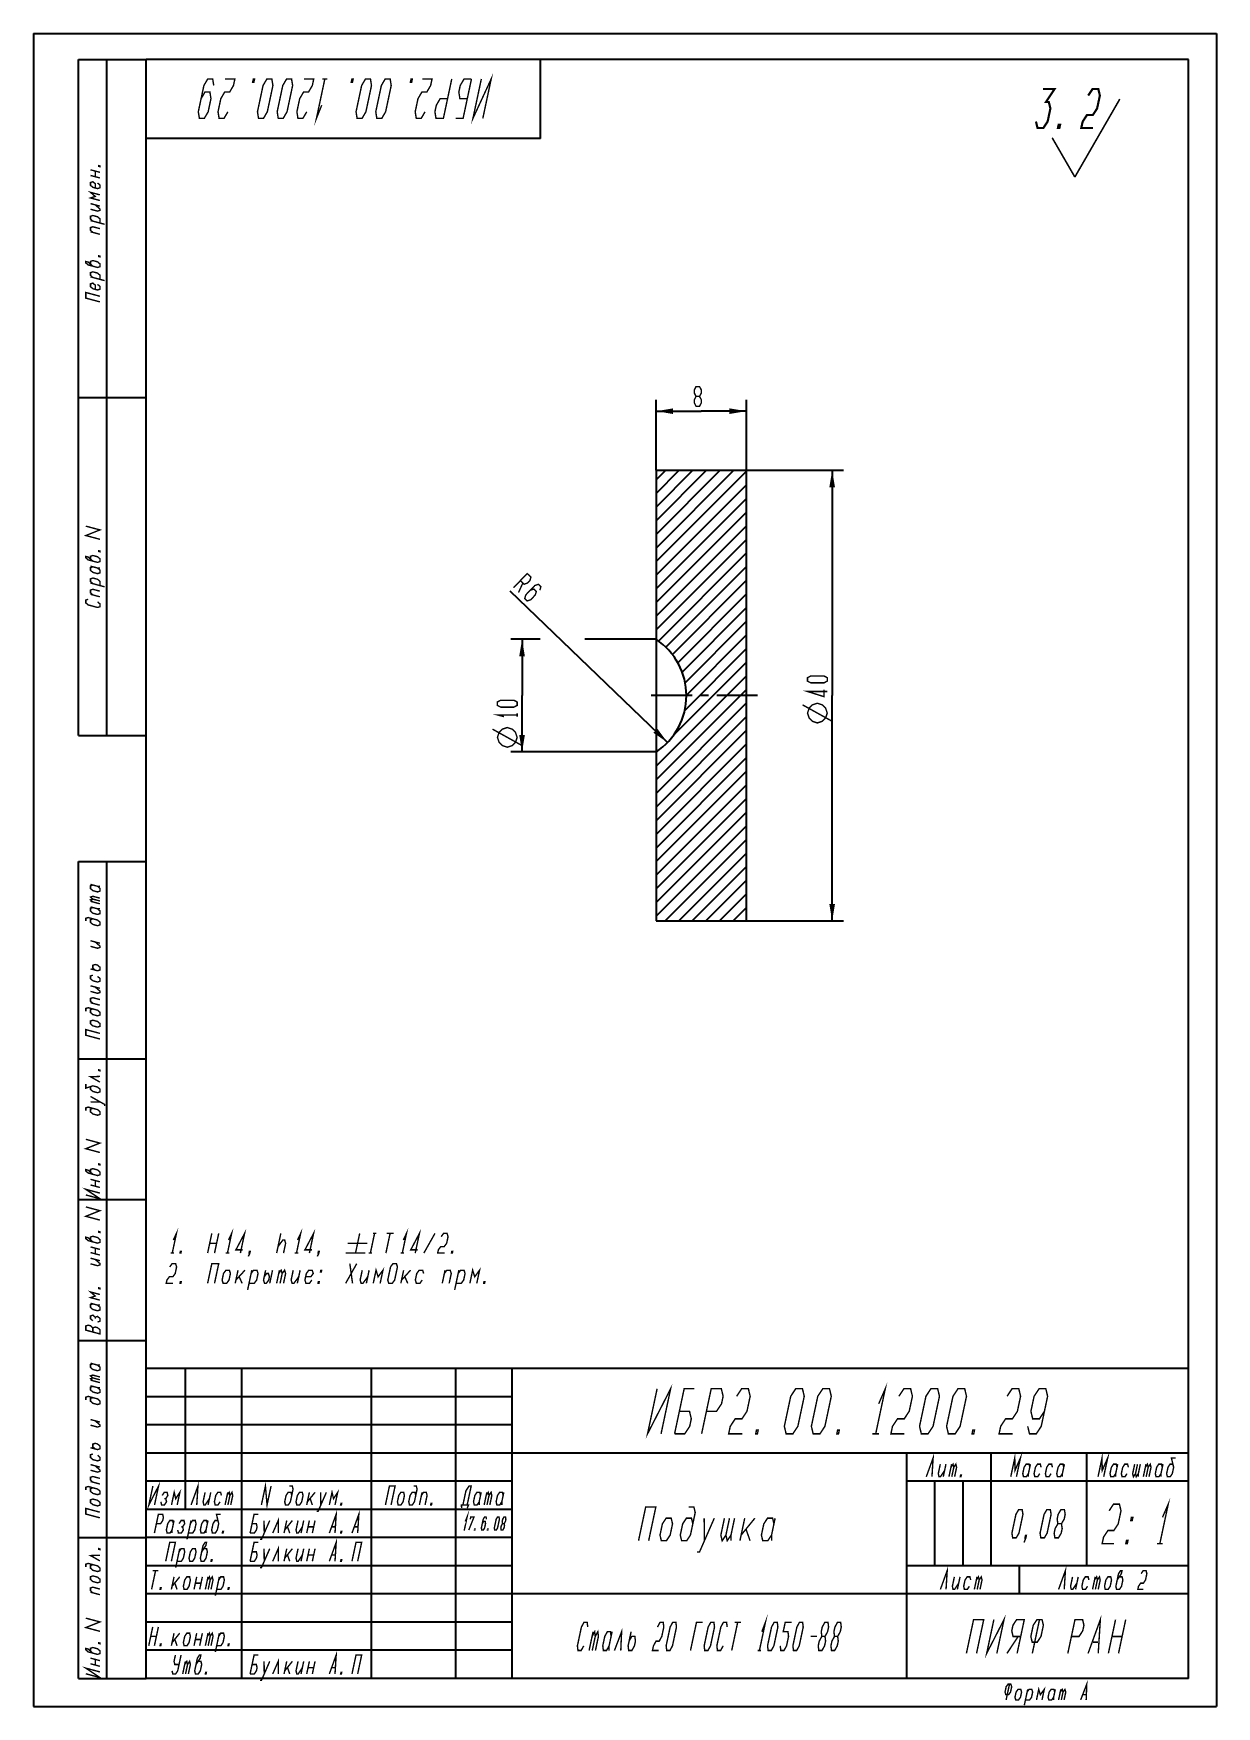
# Model space of a CAD drawing. Header units: millimetres. Extents: x 0 to 210, y 0 to 297.
import ezdxf

# ---------------------------------------------------------------- set-up
doc = ezdxf.new("R2010")
doc.units = ezdxf.units.MM
doc.header["$LTSCALE"] = 19.36
doc.linetypes.add('CENTER', pattern=[0.6, 0.375, -0.075, 0.075, -0.075])
doc.layers.get('0').update_dxf_attribs({"linetype": 'CONTINUOUS'})
doc.layers.add('ALL_AXIS', color=7, linetype='CONTINUOUS')
doc.layers.add('ALL_DIMENSIONS', color=7, linetype='CONTINUOUS')
doc.styles.get("Standard").update_dxf_attribs({"font": 'txt', "width": 0.7})
doc.dimstyles.new('DIMSTYLE_1', dxfattribs={"dimtxt": 3.5, "dimasz": 3, "dimexe": 0.18, "dimexo": 0.0625, "dimgap": 0.09, "dimtad": 1, "dimlfac": 0.5, "dimdsep": 46, "dimtxsty": 'STANDARD', "dimblk": '_FILLED', "dimblk1": '_FILLED', "dimblk2": '_FILLED', "dimcen": 0.09, "dimadec": 0, "dimazin": 0, "dimtp": 0.2, "dimtm": 0.2, "dimtfac": 1, "dimtofl": 0, "dimtmove": 0, "dimatfit": 3, "dimldrblk": '_FILLED', "dimfxl": 1, "dimtolj": 1, "dimarcsym": 0})
doc.dimstyles.new('DIMSTYLE_2', dxfattribs={"dimtxt": 3.5, "dimasz": 3, "dimexe": 0.18, "dimexo": 0.0625, "dimgap": 0.09, "dimtad": 1, "dimlfac": 0.5, "dimdsep": 46, "dimtxsty": 'STANDARD', "dimblk": '_FILLED', "dimblk1": '_FILLED', "dimblk2": '_FILLED', "dimcen": 0.09, "dimadec": 0, "dimazin": 0, "dimtp": 0.3, "dimtm": 0.3, "dimtfac": 1, "dimtofl": 0, "dimtmove": 0, "dimatfit": 3, "dimldrblk": '_FILLED', "dimfxl": 1, "dimtolj": 1, "dimarcsym": 0})
doc.dimstyles.new('DIMSTYLE_3', dxfattribs={"dimtxt": 3.5, "dimasz": 3, "dimexe": 0.18, "dimexo": 0.0625, "dimgap": 0.09, "dimtad": 1, "dimlfac": 0.5, "dimdsep": 46, "dimtxsty": 'STANDARD', "dimblk": '_FILLED', "dimblk1": '_FILLED', "dimblk2": '_FILLED', "dimcen": 0.09, "dimadec": 0, "dimazin": 0, "dimtp": 0.1, "dimtm": 0.1, "dimtfac": 1, "dimtofl": 0, "dimtmove": 0, "dimatfit": 3, "dimldrblk": '_FILLED', "dimfxl": 1, "dimtolj": 1, "dimarcsym": 0})

msp = doc.modelspace()

# ---------------------------------------------------------------- blocks, each defined once
blk = doc.blocks.new('_FILLED')
at = {"color": 0, "linetype": 'BYBLOCK'}
blk.add_solid([(0, 0), (-1, 0.167), (-1, -0.167)], dxfattribs=at)
blk = doc.blocks.new('*D0')
at = {"layer": 'ALL_DIMENSIONS', "color": 2, "linetype": 'CONTINUOUS'}
for p, q in [((110.54, 219.45), (110.54, 231.95)), ((126.54, 219.45), (126.54, 231.95)), ((110.54, 229.95), (118.54, 229.95)), ((126.54, 229.95), (118.54, 229.95))]:
    blk.add_line(p, q, dxfattribs=at)
at = {"layer": 'ALL_DIMENSIONS', "color": 2, "linetype": 'CONTINUOUS', "xscale": 3, "yscale": 3, "zscale": 3, "rotation": 180}
blk.add_blockref('_FILLED', (110.54, 229.95), dxfattribs=at)
at = {"layer": 'ALL_DIMENSIONS', "color": 2, "linetype": 'CONTINUOUS', "xscale": 3, "yscale": 3, "zscale": 3}
blk.add_blockref('_FILLED', (126.54, 229.95), dxfattribs=at)
blk = doc.blocks.new('*D1')
at = {"layer": 'ALL_DIMENSIONS', "color": 2, "linetype": 'CONTINUOUS'}
for p, q in [((126.54, 219.45), (143.77, 219.45)), ((141.77, 219.45), (141.77, 179.45)), ((141.77, 139.45), (141.77, 179.45)), ((126.54, 139.45), (143.77, 139.45))]:
    blk.add_line(p, q, dxfattribs=at)
at = {"layer": 'ALL_DIMENSIONS', "color": 2, "linetype": 'CONTINUOUS', "xscale": 3, "yscale": 3, "zscale": 3}
for p, rotation in [((141.77, 219.45), 90), ((141.77, 139.45), 270)]:
    blk.add_blockref('_FILLED', p, dxfattribs=dict(at, rotation=rotation))
blk = doc.blocks.new('*D2')
at = {"layer": 'ALL_DIMENSIONS', "color": 2, "linetype": 'CONTINUOUS'}
for p, q in [((89.93, 189.45), (84.73, 189.45)), ((86.73, 189.45), (86.73, 179.45)), ((110.54, 189.45), (97.87, 189.45)), ((86.73, 169.45), (86.73, 179.45)), ((110.54, 169.45), (84.73, 169.45))]:
    blk.add_line(p, q, dxfattribs=at)
at = {"layer": 'ALL_DIMENSIONS', "color": 2, "linetype": 'CONTINUOUS', "xscale": 3, "yscale": 3, "zscale": 3}
for p, rotation in [((86.73, 189.45), 90), ((86.73, 169.45), 270)]:
    blk.add_blockref('_FILLED', p, dxfattribs=dict(at, rotation=rotation))
blk = doc.blocks.new('*D3')
at = {"layer": 'ALL_DIMENSIONS', "color": 2, "linetype": 'CONTINUOUS'}
blk.add_line((112.56, 171.14), (84.61, 197.97), dxfattribs=at)
at = {"layer": 'ALL_DIMENSIONS', "color": 2, "linetype": 'CONTINUOUS', "xscale": 3, "yscale": 3, "zscale": 3, "rotation": 316.1756037665}
blk.add_blockref('_FILLED', (112.56, 171.14), dxfattribs=at)
blk = doc.blocks.new('STANDARD_BL0', base_point=(185.39, 279.33))
at = {"color": 2, "linetype": 'CONTINUOUS'}
for points, const_width in [([(179.17, 287.13), (181.24, 287.13), (179.72, 284.83), (180.23, 284.83), (180.51, 283.68), (180.02, 281.37), (179.26, 280.22), (178.22, 280.22), (177.95, 281.37)], 0.384), ([(184.85, 271.52), (192.83, 285.36)], 0.288), ([(187.22, 285.98), (187.98, 287.13), (189.02, 287.13), (189.29, 285.98), (188.8, 283.68), (188.04, 282.52), (187, 282.52), (186.24, 281.37), (185.99, 280.22), (188.07, 280.22)], 0.384), ([(182.11, 280.22), (181.85, 280.22), (181.97, 280.8), (182.23, 280.8), (182.11, 280.22)], 0.384), ([(184.85, 271.52), (180.83, 278.48)], 0.288)]:
    blk.add_lwpolyline(points, dxfattribs=dict(at, const_width=const_width))

# ---------------------------------------------------------------- dimensions: what is measured, and where the dimension line sits
at = {"layer": 'ALL_DIMENSIONS', "color": 2, "linetype": 'CONTINUOUS'}
dim = msp.add_linear_dim(base=(110.537, 229.946), p1=(126.537, 219.451), p2=(110.537, 219.451), angle=180, dimstyle='DIMSTYLE_1', dxfattribs=at)
dim.commit()
dim.dimension.update_dxf_attribs({"geometry": '*D0', "text_midpoint": (117.312, 230.821), "dimtype": 160})
for base, p1, p2, dimstyle, picture, middle in [((141.774, 219.451), (126.537, 139.451), (126.537, 219.451), 'DIMSTYLE_2', '*D1', (140.899, 174.605)), ((86.731, 189.451), (110.537, 169.451), (110.537, 189.451), 'DIMSTYLE_1', '*D2', (85.856, 170.294))]:
    dim = msp.add_linear_dim(base=base, p1=p1, p2=p2, angle=90, text='%%c<>', dimstyle=dimstyle, dxfattribs=at)
    dim.commit()
    dim.dimension.update_dxf_attribs({"geometry": picture, "text_midpoint": middle, "dimtype": 160})
dim = msp.add_radius_dim(center=(103.903, 179.451), mpoint=(112.561, 171.141), dimstyle='DIMSTYLE_3', dxfattribs=at)
dim.commit()
dim.dimension.update_dxf_attribs({"geometry": '*D3', "text_midpoint": (85.212, 198.603), "dimtype": 164})

# ---------------------------------------------------------------- linework, layer by layer
at = {"color": 7, "linetype": 'CONTINUOUS'}
for p, q in [((0, 297), (0, 0)), ((0, 297), (210, 297)), ((210, 297), (210, 0)), ((8, 172.35), (8, 292.35)), ((8, 292.35), (20, 292.35)), ((13, 172.35), (13, 292.35)), ((90, 292.35), (20, 292.35)), ((20, 278.35), (20, 292.35)), ((20, 172.35), (20, 292.35)), ((20, 5), (20, 292.35)), ((205, 292.35), (20, 292.35)), ((90, 278.35), (90, 292.35)), ((205, 5), (205, 292.35)), ((90, 278.35), (20, 278.35)), ((8, 232.35), (20, 232.35)), ((110.537, 219.451), (110.537, 189.451)), ((110.537, 219.451), (126.537, 219.451)), ((126.537, 219.451), (126.537, 139.451)), ((8, 172.35), (20, 172.35)), ((110.537, 169.451), (110.537, 139.451)), ((8, 5), (8, 150)), ((8, 150), (20, 150)), ((13, 5), (13, 150)), ((20, 5), (20, 150)), ((110.537, 139.451), (126.537, 139.451)), ((8, 115), (20, 115)), ((8, 90), (20, 90)), ((8, 65), (20, 65)), ((205, 60), (20, 60)), ((20, 5), (20, 60)), ((27, 35), (27, 60)), ((37, 5), (37, 60)), ((60, 5), (60, 60)), ((75, 5), (75, 60)), ((85, 5), (85, 60)), ((205, 5), (205, 60)), ((85, 55), (20, 55)), ((85, 50), (20, 50)), ((205, 45), (20, 45)), ((155, 5), (155, 45)), ((170, 25), (170, 45)), ((187, 25), (187, 45)), ((85, 40), (20, 40)), ((205, 40), (155, 40)), ((160, 25), (160, 40)), ((165, 25), (165, 40)), ((85, 35), (20, 35)), ((8, 30), (20, 30)), ((85, 30), (20, 30)), ((85, 25), (20, 25)), ((205, 25), (155, 25)), ((175, 20), (175, 25)), ((205, 20), (20, 20)), ((85, 15), (20, 15)), ((85, 10), (20, 10)), ((8, 5), (20, 5)), ((205, 5), (20, 5)), ((205, 5), (20, 5)), ((0, 0), (210, 0))]:
    msp.add_line(p, q, dxfattribs=at)
at = {"color": 2, "linetype": 'CONTINUOUS'}
for p, q in [((110.537, 217.764), (112.224, 219.451)), ((110.537, 215.343), (114.644, 219.451)), ((110.537, 212.922), (117.065, 219.451)), ((110.537, 210.502), (119.486, 219.451)), ((110.537, 208.081), (121.907, 219.451)), ((110.537, 205.66), (124.327, 219.451)), ((110.537, 203.239), (126.537, 219.239)), ((110.537, 200.819), (126.537, 216.819)), ((110.537, 198.398), (126.537, 214.398)), ((110.537, 195.977), (126.537, 211.977)), ((110.537, 193.556), (126.537, 209.556)), ((110.537, 191.136), (126.537, 207.136)), ((110.963, 189.142), (126.537, 204.715)), ((112.277, 188.035), (126.537, 202.294)), ((113.421, 186.758), (126.537, 199.873)), ((114.378, 185.294), (126.537, 197.453)), ((115.14, 183.636), (126.537, 195.032)), ((115.672, 181.747), (126.537, 192.611)), ((115.899, 179.553), (126.537, 190.19)), ((115.607, 176.84), (126.537, 187.77)), ((113.637, 172.45), (126.537, 185.349)), ((110.537, 166.928), (126.537, 182.928)), ((110.537, 164.507), (126.537, 180.507)), ((110.537, 162.087), (126.537, 178.087)), ((110.537, 159.666), (126.537, 175.666)), ((110.537, 157.245), (126.537, 173.245)), ((110.537, 154.824), (126.537, 170.824)), ((110.537, 169.349), (110.906, 169.719)), ((110.537, 152.404), (126.537, 168.404)), ((110.537, 149.983), (126.537, 165.983)), ((110.537, 147.562), (126.537, 163.562)), ((110.537, 145.141), (126.537, 161.141)), ((110.537, 142.721), (126.537, 158.721)), ((110.537, 140.3), (126.537, 156.3)), ((112.108, 139.451), (126.537, 153.879)), ((114.529, 139.451), (126.537, 151.458)), ((116.95, 139.451), (126.537, 149.038)), ((119.37, 139.451), (126.537, 146.617)), ((121.791, 139.451), (126.537, 144.196)), ((124.212, 139.451), (126.537, 141.775))]:
    msp.add_line(p, q, dxfattribs=at)
at = {"color": 2, "linetype": 'CONTINUOUS', "const_width": 0.25}
for points in [[(32.002, 287.761), (31.812, 288.928), (30.938, 288.928), (30.252, 287.761), (29.26, 283.095), (29.45, 281.928), (30.325, 281.928), (31.01, 283.095), (31.506, 285.428), (31.317, 286.595), (30.442, 286.595), (29.756, 285.428)], [(34.51, 283.095), (33.825, 281.928), (32.95, 281.928), (32.76, 283.095), (33.256, 285.428), (33.942, 286.595), (34.817, 286.595), (35.502, 287.761), (35.75, 288.928), (34, 288.928)], [(39.031, 288.928), (39.25, 288.928), (39.126, 288.345), (38.907, 288.345), (39.031, 288.928)], [(42.313, 288.928), (42.502, 287.761), (41.51, 283.095), (40.825, 281.928), (39.95, 281.928), (39.76, 283.095), (40.752, 287.761), (41.437, 288.928), (42.313, 288.928)], [(45.813, 288.928), (46.002, 287.761), (45.01, 283.095), (44.325, 281.928), (43.45, 281.928), (43.26, 283.095), (44.252, 287.761), (44.937, 288.928), (45.813, 288.928)], [(48.51, 283.095), (47.825, 281.928), (46.95, 281.928), (46.76, 283.095), (47.256, 285.428), (47.942, 286.595), (48.817, 286.595), (49.502, 287.761), (49.75, 288.928), (48, 288.928)], [(51.164, 284.261), (50.231, 281.928), (51.719, 288.928)], [(52.156, 288.928), (51.281, 288.928)], [(56.531, 288.928), (56.75, 288.928), (56.626, 288.345), (56.407, 288.345), (56.531, 288.928)], [(59.813, 288.928), (60.002, 287.761), (59.01, 283.095), (58.325, 281.928), (57.45, 281.928), (57.26, 283.095), (58.252, 287.761), (58.938, 288.928), (59.813, 288.928)], [(63.313, 288.928), (63.502, 287.761), (62.51, 283.095), (61.825, 281.928), (60.95, 281.928), (60.76, 283.095), (61.752, 287.761), (62.437, 288.928), (63.313, 288.928)], [(67.031, 288.928), (67.25, 288.928), (67.126, 288.345), (66.907, 288.345), (67.031, 288.928)], [(69.51, 283.095), (68.825, 281.928), (67.95, 281.928), (67.76, 283.095), (68.256, 285.428), (68.942, 286.595), (69.817, 286.595), (70.502, 287.761), (70.75, 288.928), (69, 288.928)], [(74.25, 288.928), (72.762, 281.928), (71.45, 281.928), (71.26, 283.095), (71.508, 284.261), (72.194, 285.428), (73.506, 285.428)], [(77.75, 288.928), (76.262, 281.928), (74.95, 281.928)], [(77.75, 288.928), (76.438, 288.928), (75.752, 287.761), (75.504, 286.595), (75.694, 285.428), (77.006, 285.428)], [(79.762, 281.928), (81.25, 288.928), (78.012, 281.928), (79.5, 288.928)], [(11.794, 273.475), (11.794, 273.35), (11.586, 273.406), (11.586, 273.531), (11.794, 273.475)], [(10.127, 272.796), (11.794, 272.35)], [(11.794, 271.35), (10.127, 271.796)], [(10.961, 269.573), (10.961, 270.323), (10.544, 270.685), (10.127, 270.546), (10.127, 270.046), (10.544, 269.685), (11.377, 269.462), (11.794, 269.6), (11.794, 270.1), (11.377, 270.462)], [(10.961, 271.573), (10.961, 272.573)], [(11.794, 267.35), (10.127, 267.796), (10.961, 268.073), (10.127, 268.796), (11.794, 268.35)], [(10.127, 266.796), (11.794, 266.35)], [(10.127, 265.796), (11.377, 265.462), (11.794, 265.6), (11.794, 265.85), (10.961, 266.573)], [(11.794, 263.35), (11.794, 264.1), (11.377, 264.462), (10.544, 264.685), (10.127, 264.546), (10.127, 264.046), (10.544, 263.685)], [(12.627, 263.127), (10.127, 263.796)], [(10.544, 261.685), (10.127, 262.046), (10.127, 262.546), (10.544, 262.685), (11.794, 262.35)], [(11.794, 261.35), (10.127, 261.796)], [(10.544, 255.685), (9.711, 256.408), (9.294, 256.52), (9.294, 256.27), (9.711, 255.908), (11.377, 255.462), (11.794, 255.6), (11.794, 256.1), (11.377, 256.462), (10.544, 256.685), (10.127, 256.546), (10.127, 256.046)], [(11.794, 257.475), (11.794, 257.35), (11.586, 257.406), (11.586, 257.531), (11.794, 257.475)], [(11.794, 253.35), (11.794, 254.1), (11.377, 254.462), (10.544, 254.685), (10.127, 254.546), (10.127, 254.046), (10.544, 253.685)], [(12.627, 253.127), (10.127, 253.796)], [(10.961, 251.573), (10.961, 252.323), (10.544, 252.685), (10.127, 252.546), (10.127, 252.046), (10.544, 251.685), (11.377, 251.462), (11.794, 251.6), (11.794, 252.1), (11.377, 252.462)], [(11.794, 249.35), (9.294, 250.02), (9.294, 251.02), (11.794, 250.35)], [(11.794, 207.204), (9.294, 207.874), (11.794, 208.871), (9.294, 209.541)], [(11.794, 205.121), (11.794, 204.996), (11.586, 205.052), (11.586, 205.177), (11.794, 205.121)], [(10.544, 203.331), (9.711, 204.054), (9.294, 204.166), (9.294, 203.916), (9.711, 203.554), (11.377, 203.107), (11.794, 203.246), (11.794, 203.746), (11.377, 204.107), (10.544, 204.331), (10.127, 204.192), (10.127, 203.692)], [(10.127, 202.442), (11.377, 202.107), (11.794, 202.121)], [(10.544, 202.331), (10.127, 202.192), (10.127, 201.692), (10.544, 201.331), (11.377, 201.107), (11.794, 201.246), (11.794, 201.746), (11.377, 202.107)], [(11.794, 198.996), (11.794, 199.746), (11.377, 200.107), (10.544, 200.331), (10.127, 200.192), (10.127, 199.692), (10.544, 199.331)], [(12.627, 198.772), (10.127, 199.442)], [(9.711, 196.554), (9.294, 196.416), (9.294, 195.916), (9.711, 195.554), (11.377, 195.107), (11.794, 195.246), (11.794, 195.746), (11.377, 196.107)], [(10.544, 197.331), (10.127, 197.692), (10.127, 198.192), (10.544, 198.331), (11.794, 197.996)], [(11.794, 196.996), (10.127, 197.442)], [(10.127, 145.947), (11.377, 145.612), (11.794, 145.625)], [(10.544, 145.835), (10.127, 145.697), (10.127, 145.197), (10.544, 144.835), (11.377, 144.612), (11.794, 144.75), (11.794, 145.25), (11.377, 145.612)], [(10.544, 143.335), (10.127, 143.697), (10.544, 143.835), (11.794, 143.5)], [(10.544, 142.835), (10.127, 143.197), (10.544, 143.335), (11.794, 143)], [(11.794, 142.5), (10.127, 142.947)], [(10.544, 139.835), (10.127, 139.697), (10.127, 139.197), (10.544, 138.835), (11.377, 138.612), (11.794, 138.75), (11.794, 139.25), (11.377, 139.612), (9.711, 140.058), (9.294, 139.92), (9.294, 139.42)], [(10.127, 141.947), (11.377, 141.612), (11.794, 141.625)], [(10.544, 141.835), (10.127, 141.697), (10.127, 141.197), (10.544, 140.835), (11.377, 140.612), (11.794, 140.75), (11.794, 141.25), (11.377, 141.612)], [(10.127, 135.947), (11.794, 135.5)], [(10.127, 134.947), (11.377, 134.612), (11.794, 134.75), (11.794, 135), (10.961, 135.723)], [(10.127, 130.947), (11.377, 130.612), (11.794, 130.75), (11.794, 131.25), (11.377, 131.612), (10.961, 131.723), (10.544, 131.585), (10.544, 131.085), (10.961, 130.723)], [(10.544, 129.835), (10.127, 129.697), (10.127, 129.197), (10.544, 128.835), (11.377, 128.612), (11.794, 128.75), (11.794, 129.25), (11.377, 129.612)], [(10.127, 127.947), (11.794, 127.5)], [(10.127, 126.947), (11.377, 126.612), (11.794, 126.75), (11.794, 127), (10.961, 127.723)], [(10.544, 124.835), (10.127, 125.197), (10.127, 125.697), (10.544, 125.835), (11.794, 125.5)], [(11.794, 124.5), (10.127, 124.947)], [(10.544, 123.835), (10.127, 123.697), (10.127, 123.197), (10.544, 122.835), (11.377, 122.612), (11.794, 122.75), (11.794, 123.25), (11.377, 123.612), (9.711, 124.058), (9.294, 123.92), (9.294, 123.42)], [(11.377, 120.612), (11.794, 120.75), (11.794, 121.25), (11.377, 121.612), (10.544, 121.835), (10.127, 121.697), (10.127, 121.197), (10.544, 120.835), (11.377, 120.612)], [(11.794, 118.5), (9.294, 119.17), (9.294, 120.17), (11.794, 119.5)], [(11.794, 112.979), (11.794, 112.854), (11.586, 112.91), (11.586, 113.035), (11.794, 112.979)], [(10.127, 110.051), (10.127, 109.551), (10.544, 109.189), (11.377, 108.966), (11.794, 109.104), (11.794, 109.604), (11.377, 109.966), (10.544, 110.189), (9.294, 109.774), (9.294, 110.524)], [(11.794, 110.854), (10.127, 111.801), (11.794, 111.854)], [(12.627, 106.631), (12.627, 106.881), (10.127, 108.301)], [(10.127, 107.301), (11.794, 107.354)], [(10.544, 106.189), (10.127, 106.051), (10.127, 105.551), (10.544, 105.189), (11.377, 104.966), (11.794, 105.104), (11.794, 105.604), (11.377, 105.966), (9.711, 106.412), (9.294, 106.274), (9.294, 105.774)], [(11.794, 98.354), (9.294, 99.024), (11.794, 100.021), (9.294, 100.691)], [(10.544, 94.481), (9.711, 95.204), (9.294, 95.316), (9.294, 95.066), (9.711, 94.704), (11.377, 94.257), (11.794, 94.396), (11.794, 94.896), (11.377, 95.257), (10.544, 95.481), (10.127, 95.342), (10.127, 94.842)], [(11.794, 96.271), (11.794, 96.146), (11.586, 96.202), (11.586, 96.327), (11.794, 96.271)], [(9.294, 90.816), (11.794, 90.146), (9.294, 91.816), (11.794, 91.146)], [(10.127, 93.592), (11.794, 93.146)], [(11.794, 92.146), (10.127, 92.592)], [(10.961, 92.369), (10.961, 93.369)], [(11.794, 86.354), (9.294, 87.024), (11.794, 88.021), (9.294, 88.691)], [(10.544, 82.481), (9.711, 83.204), (9.294, 83.316), (9.294, 83.066), (9.711, 82.704), (11.377, 82.257), (11.794, 82.396), (11.794, 82.896), (11.377, 83.257), (10.544, 83.481), (10.127, 83.342), (10.127, 82.842)], [(11.794, 84.271), (11.794, 84.146), (11.586, 84.202), (11.586, 84.327), (11.794, 84.271)], [(24.825, 82.823), (25.379, 83.99), (24.635, 80.49)], [(30.913, 80.49), (31.657, 83.99)], [(32.882, 83.99), (32.138, 80.49)], [(34.625, 82.823), (35.179, 83.99), (34.435, 80.49)], [(36.732, 80.49), (37.476, 83.99), (35.937, 81.073), (37.162, 81.073)], [(43.907, 83.99), (43.163, 80.49)], [(46.875, 82.823), (47.429, 83.99), (46.685, 80.49)], [(48.982, 80.49), (49.726, 83.99), (48.187, 81.073), (49.412, 81.073)], [(57.907, 83.99), (57.163, 80.49)], [(60.547, 83.99), (59.803, 80.49)], [(60.24, 83.99), (60.853, 83.99)], [(63.303, 83.99), (62.559, 80.49)], [(62.69, 83.99), (63.915, 83.99)], [(65.658, 82.823), (66.212, 83.99), (65.468, 80.49)], [(67.765, 80.49), (68.509, 83.99), (66.971, 81.073), (68.196, 81.073)], [(69.297, 80.49), (71.265, 83.99)], [(72.366, 83.406), (72.797, 83.99), (73.409, 83.99), (73.591, 83.406), (73.343, 82.24), (72.913, 81.656), (72.301, 81.656), (71.871, 81.073), (71.747, 80.49), (72.972, 80.49)], [(10.127, 81.592), (11.794, 81.146)], [(11.794, 80.146), (10.127, 80.592)], [(10.961, 80.369), (10.961, 81.369)], [(24.329, 80.49), (24.941, 80.49)], [(26.166, 80.49), (26.013, 80.49), (26.075, 80.781), (26.228, 80.781), (26.166, 80.49)], [(31.285, 82.24), (32.51, 82.24)], [(34.129, 80.49), (34.741, 80.49)], [(38.416, 80.49), (38.263, 80.49), (38.325, 80.781), (38.478, 80.781), (38.416, 80.49), (38.139, 79.906)], [(43.411, 81.656), (44.272, 82.823), (44.578, 82.823), (44.76, 82.24), (44.388, 80.49)], [(46.379, 80.49), (46.991, 80.49)], [(50.666, 80.49), (50.513, 80.49), (50.575, 80.781), (50.728, 80.781), (50.666, 80.49), (50.389, 79.906)], [(55.413, 80.49), (58.913, 80.49)], [(55.785, 82.24), (59.285, 82.24)], [(59.497, 80.49), (60.109, 80.49)], [(65.162, 80.49), (65.775, 80.49)], [(74.35, 80.49), (74.197, 80.49), (74.259, 80.781), (74.412, 80.781), (74.35, 80.49)], [(10.127, 79.592), (11.794, 79.146)], [(10.127, 78.592), (11.377, 78.257), (11.794, 78.396), (11.794, 78.646), (10.961, 79.369)], [(24.183, 78.039), (24.613, 78.622), (25.226, 78.622), (25.408, 78.039), (25.16, 76.872), (24.73, 76.289), (24.117, 76.289), (23.687, 75.706), (23.563, 75.122), (24.788, 75.122)], [(30.913, 75.122), (31.657, 78.622), (32.882, 78.622), (32.138, 75.122)], [(33.487, 75.706), (33.669, 75.122), (34.282, 75.122), (34.712, 75.706), (34.96, 76.872), (34.778, 77.456), (34.165, 77.456), (33.735, 76.872), (33.487, 75.706)], [(36.309, 77.456), (35.813, 75.122)], [(35.937, 75.706), (37.534, 77.456)], [(38.015, 73.956), (38.759, 77.456)], [(38.263, 75.122), (39.182, 75.122), (39.612, 75.706), (39.86, 76.872), (39.678, 77.456), (39.065, 77.456), (38.635, 76.872)], [(41.209, 77.456), (40.837, 75.706), (41.019, 75.122), (41.326, 75.122), (41.756, 75.706), (41.88, 76.289), (41.698, 76.872), (41.391, 76.872), (40.961, 76.289)], [(42.434, 77.456), (41.938, 75.122)], [(43.163, 75.122), (43.659, 77.456)], [(43.535, 76.872), (43.965, 77.456), (44.148, 76.872), (43.776, 75.122)], [(44.148, 76.872), (44.578, 77.456), (44.76, 76.872), (44.388, 75.122)], [(46.109, 77.456), (45.737, 75.706), (45.919, 75.122), (46.226, 75.122), (47.086, 76.289)], [(47.334, 77.456), (46.838, 75.122)], [(48.311, 76.289), (49.23, 76.289), (49.66, 76.872), (49.478, 77.456), (48.865, 77.456), (48.435, 76.872), (48.187, 75.706), (48.369, 75.122), (48.982, 75.122), (49.412, 75.706)], [(51.1, 77.164), (50.947, 77.164), (51.009, 77.456), (51.162, 77.456), (51.1, 77.164)], [(55.413, 75.122), (57.382, 78.622)], [(56.157, 78.622), (56.638, 75.122)], [(58.359, 77.456), (57.987, 75.706), (58.169, 75.122), (58.476, 75.122), (59.336, 76.289)], [(59.584, 77.456), (59.088, 75.122)], [(60.313, 75.122), (60.809, 77.456), (61.174, 76.289), (62.034, 77.456), (61.538, 75.122)], [(63.069, 75.122), (62.887, 75.706), (63.383, 78.039), (63.813, 78.622), (64.426, 78.622), (64.608, 78.039), (64.112, 75.706), (63.682, 75.122), (63.069, 75.122)], [(65.709, 77.456), (65.213, 75.122)], [(65.337, 75.706), (66.934, 77.456)], [(69.26, 76.872), (69.078, 77.456), (68.465, 77.456), (68.035, 76.872), (67.787, 75.706), (67.969, 75.122), (68.582, 75.122), (69.012, 75.706)], [(72.563, 75.122), (73.059, 77.456)], [(72.935, 76.872), (73.365, 77.456), (73.978, 77.456), (74.16, 76.872), (73.788, 75.122)], [(74.765, 73.956), (75.509, 77.456)], [(75.013, 75.122), (75.932, 75.122), (76.362, 75.706), (76.61, 76.872), (76.428, 77.456), (75.815, 77.456), (75.385, 76.872)], [(77.463, 75.122), (77.959, 77.456), (78.324, 76.289), (79.184, 77.456), (78.688, 75.122)], [(11.794, 74.271), (11.794, 74.146), (11.586, 74.202), (11.586, 74.327), (11.794, 74.271)], [(26.166, 75.122), (26.013, 75.122), (26.075, 75.414), (26.228, 75.414), (26.166, 75.122)], [(36.521, 76.289), (37.038, 75.122)], [(50.666, 75.122), (50.513, 75.122), (50.575, 75.414), (50.728, 75.414), (50.666, 75.122)], [(65.921, 76.289), (66.438, 75.122)], [(80.066, 75.122), (79.913, 75.122), (79.975, 75.414), (80.128, 75.414), (80.066, 75.122)], [(11.794, 72.146), (10.127, 72.592), (10.961, 72.869), (10.127, 73.592), (11.794, 73.146)], [(10.127, 71.592), (11.377, 71.257), (11.794, 71.271)], [(10.544, 71.481), (10.127, 71.342), (10.127, 70.842), (10.544, 70.481), (11.377, 70.257), (11.794, 70.396), (11.794, 70.896), (11.377, 71.257)], [(11.377, 68.257), (11.794, 68.396), (11.794, 68.896), (11.377, 69.257), (10.961, 69.119), (10.544, 69.481), (10.127, 69.342), (10.127, 68.842), (10.544, 68.481)], [(10.961, 68.869), (10.961, 69.119)], [(11.794, 66.146), (11.794, 66.896), (11.377, 67.257), (10.961, 67.369), (10.544, 67.231), (10.127, 67.592), (9.711, 67.704), (9.294, 67.566), (9.294, 66.816), (11.794, 66.146)], [(10.544, 66.481), (10.544, 67.231)], [(10.127, 60.947), (11.377, 60.612), (11.794, 60.625)], [(10.544, 60.835), (10.127, 60.697), (10.127, 60.197), (10.544, 59.835), (11.377, 59.612), (11.794, 59.75), (11.794, 60.25), (11.377, 60.612)], [(10.544, 58.335), (10.127, 58.697), (10.544, 58.835), (11.794, 58.5)], [(10.544, 57.835), (10.127, 58.197), (10.544, 58.335), (11.794, 58)], [(11.794, 57.5), (10.127, 57.947)], [(10.127, 56.947), (11.377, 56.612), (11.794, 56.625)], [(10.544, 56.835), (10.127, 56.697), (10.127, 56.197), (10.544, 55.835), (11.377, 55.612), (11.794, 55.75), (11.794, 56.25), (11.377, 56.612)], [(110.7, 56.411), (109, 48.411), (113.1, 56.411), (111.4, 48.411)], [(113.8, 48.411), (115.5, 56.411), (117.3, 56.411)], [(118.6, 48.411), (120.3, 56.411), (122.1, 56.411), (122.417, 55.077), (122.134, 53.744), (121.25, 52.411), (119.45, 52.411)], [(124.817, 55.077), (125.7, 56.411), (126.9, 56.411), (127.217, 55.077), (126.65, 52.411), (125.767, 51.077), (124.567, 51.077), (123.683, 49.744), (123.4, 48.411), (125.8, 48.411)], [(133.6, 48.411), (133.283, 49.744), (134.417, 55.077), (135.3, 56.411), (136.5, 56.411), (136.817, 55.077), (135.683, 49.744), (134.8, 48.411), (133.6, 48.411)], [(138.4, 48.411), (138.083, 49.744), (139.217, 55.077), (140.1, 56.411), (141.3, 56.411), (141.617, 55.077), (140.483, 49.744), (139.6, 48.411), (138.4, 48.411)], [(150.034, 53.744), (151.2, 56.411), (149.5, 48.411)], [(153.617, 55.077), (154.5, 56.411), (155.7, 56.411), (156.017, 55.077), (155.45, 52.411), (154.567, 51.077), (153.367, 51.077), (152.483, 49.744), (152.2, 48.411), (154.6, 48.411)], [(157.6, 48.411), (157.283, 49.744), (158.417, 55.077), (159.3, 56.411), (160.5, 56.411), (160.817, 55.077), (159.683, 49.744), (158.8, 48.411), (157.6, 48.411)], [(162.4, 48.411), (162.083, 49.744), (163.217, 55.077), (164.1, 56.411), (165.3, 56.411), (165.617, 55.077), (164.483, 49.744), (163.6, 48.411), (162.4, 48.411)], [(172.817, 55.077), (173.7, 56.411), (174.9, 56.411), (175.217, 55.077), (174.65, 52.411), (173.767, 51.077), (172.567, 51.077), (171.683, 49.744), (171.4, 48.411), (173.8, 48.411)], [(176.483, 49.744), (176.8, 48.411), (178, 48.411), (178.883, 49.744), (180.017, 55.077), (179.7, 56.411), (178.5, 56.411), (177.617, 55.077), (177.05, 52.411), (177.367, 51.077), (178.567, 51.077), (179.45, 52.411)], [(10.544, 54.835), (10.127, 54.697), (10.127, 54.197), (10.544, 53.835), (11.377, 53.612), (11.794, 53.75), (11.794, 54.25), (11.377, 54.612), (9.711, 55.058), (9.294, 54.92), (9.294, 54.42)], [(10.127, 50.947), (11.794, 50.5)], [(10.127, 49.947), (11.377, 49.612), (11.794, 49.75), (11.794, 50), (10.961, 50.723)], [(113.8, 48.411), (115.6, 48.411), (116.483, 49.744), (116.767, 51.077), (116.45, 52.411), (114.65, 52.411)], [(128.5, 48.411), (128.2, 48.411), (128.342, 49.077), (128.642, 49.077), (128.5, 48.411)], [(142.9, 48.411), (142.6, 48.411), (142.742, 49.077), (143.042, 49.077), (142.9, 48.411)], [(148.9, 48.411), (150.1, 48.411)], [(166.9, 48.411), (166.6, 48.411), (166.742, 49.077), (167.042, 49.077), (166.9, 48.411)], [(10.127, 45.947), (11.377, 45.612), (11.794, 45.75), (11.794, 46.25), (11.377, 46.612), (10.961, 46.723), (10.544, 46.585), (10.544, 46.085), (10.961, 45.723)], [(10.544, 44.835), (10.127, 44.697), (10.127, 44.197), (10.544, 43.835), (11.377, 43.612), (11.794, 43.75), (11.794, 44.25), (11.377, 44.612)], [(158.48, 40.788), (159.695, 44.138), (159.485, 40.788)], [(173.475, 40.788), (174.187, 44.138), (174.215, 41.904), (175.192, 44.138), (174.48, 40.788)], [(188.965, 40.788), (189.677, 44.138), (189.705, 41.904), (190.682, 44.138), (189.97, 40.788)], [(10.127, 42.947), (11.794, 42.5)], [(10.127, 41.947), (11.377, 41.612), (11.794, 41.75), (11.794, 42), (10.961, 42.723)], [(160.965, 43.021), (160.609, 41.346), (160.741, 40.788), (160.992, 40.788), (161.732, 41.904)], [(161.97, 43.021), (161.495, 40.788)], [(162.5, 40.788), (162.975, 43.021)], [(162.856, 42.463), (163.226, 43.021), (163.359, 42.463), (163.003, 40.788)], [(163.359, 42.463), (163.728, 43.021), (163.861, 42.463), (163.505, 40.788)], [(176.846, 42.463), (176.713, 43.021), (176.211, 43.021), (175.841, 42.463), (175.604, 41.346), (175.736, 40.788), (176.239, 40.788), (176.609, 41.346)], [(176.965, 43.021), (176.609, 41.346), (176.616, 40.788)], [(178.856, 42.463), (178.723, 43.021), (178.221, 43.021), (177.851, 42.463), (177.614, 41.346), (177.746, 40.788), (178.249, 40.788), (178.619, 41.346)], [(180.866, 42.463), (180.733, 43.021), (180.231, 43.021), (179.861, 42.463), (179.624, 41.346), (179.756, 40.788), (180.259, 40.788), (180.629, 41.346)], [(182.876, 42.463), (182.743, 43.021), (182.241, 43.021), (181.871, 42.463), (181.634, 41.346), (181.766, 40.788), (182.269, 40.788), (182.639, 41.346)], [(182.995, 43.021), (182.639, 41.346), (182.646, 40.788)], [(192.336, 42.463), (192.203, 43.021), (191.701, 43.021), (191.331, 42.463), (191.094, 41.346), (191.226, 40.788), (191.729, 40.788), (192.099, 41.346)], [(192.455, 43.021), (192.099, 41.346), (192.106, 40.788)], [(194.346, 42.463), (194.213, 43.021), (193.711, 43.021), (193.341, 42.463), (193.104, 41.346), (193.236, 40.788), (193.739, 40.788), (194.109, 41.346)], [(195.47, 43.021), (195.114, 41.346), (195.246, 40.788), (195.616, 41.346), (195.749, 40.788), (196.119, 41.346), (196.475, 43.021)], [(195.972, 43.021), (195.616, 41.346)], [(197.005, 40.788), (197.48, 43.021)], [(197.361, 42.463), (197.731, 43.021), (197.864, 42.463), (197.508, 40.788)], [(197.864, 42.463), (198.233, 43.021), (198.366, 42.463), (198.01, 40.788)], [(200.376, 42.463), (200.243, 43.021), (199.741, 43.021), (199.371, 42.463), (199.134, 41.346), (199.266, 40.788), (199.769, 40.788), (200.139, 41.346)], [(200.495, 43.021), (200.139, 41.346), (200.146, 40.788)], [(202.253, 43.021), (201.751, 43.021), (201.381, 42.463), (201.144, 41.346), (201.276, 40.788), (201.779, 40.788), (202.149, 41.346), (202.386, 42.463), (201.988, 44.138), (202.742, 44.138)], [(10.544, 38.835), (10.127, 38.697), (10.127, 38.197), (10.544, 37.835), (11.377, 37.612), (11.794, 37.75), (11.794, 38.25), (11.377, 38.612), (9.711, 39.058), (9.294, 38.92), (9.294, 38.42)], [(10.544, 39.835), (10.127, 40.197), (10.127, 40.697), (10.544, 40.835), (11.794, 40.5)], [(11.794, 39.5), (10.127, 39.947)], [(21.197, 39.138), (20.485, 35.788), (22.202, 39.138), (21.49, 35.788)], [(24.505, 35.788), (24.98, 38.021), (25.245, 36.904), (25.985, 38.021), (25.51, 35.788)], [(27.98, 35.788), (29.195, 39.138), (28.985, 35.788)], [(40.46, 35.788), (41.172, 39.138), (41.465, 35.788), (42.177, 39.138)], [(45.841, 37.463), (45.708, 38.021), (45.206, 38.021), (44.836, 37.463), (44.599, 36.346), (44.731, 35.788), (45.234, 35.788), (45.604, 36.346), (46.078, 38.579), (45.946, 39.138), (45.443, 39.138)], [(52.52, 35.788), (52.995, 38.021), (53.26, 36.904), (54, 38.021), (53.525, 35.788)], [(62.475, 35.788), (63.187, 39.138), (64.192, 39.138), (63.48, 35.788)], [(67.856, 37.463), (67.723, 38.021), (67.221, 38.021), (66.851, 37.463), (66.614, 36.346), (66.746, 35.788), (67.249, 35.788), (67.619, 36.346), (68.093, 38.579), (67.961, 39.138), (67.458, 39.138)], [(76.231, 35.788), (76.765, 38.3), (77.32, 39.138), (77.697, 39.138), (76.985, 35.788)], [(164.636, 40.788), (164.51, 40.788), (164.569, 41.067), (164.695, 41.067), (164.636, 40.788)], [(196.119, 41.346), (196.126, 40.788)], [(11.377, 35.612), (11.794, 35.75), (11.794, 36.25), (11.377, 36.612), (10.544, 36.835), (10.127, 36.697), (10.127, 36.197), (10.544, 35.835), (11.377, 35.612)], [(22.614, 36.346), (22.746, 35.788), (23.249, 35.788), (23.619, 36.346), (23.486, 36.904), (23.856, 37.463), (23.723, 38.021), (23.221, 38.021), (22.851, 37.463)], [(23.235, 36.904), (23.486, 36.904)], [(30.465, 38.021), (30.109, 36.346), (30.241, 35.788), (30.492, 35.788), (31.232, 36.904)], [(31.47, 38.021), (30.995, 35.788)], [(33.361, 37.463), (33.228, 38.021), (32.726, 38.021), (32.356, 37.463), (32.119, 36.346), (32.251, 35.788), (32.754, 35.788), (33.124, 36.346)], [(34.01, 35.788), (34.485, 38.021)], [(34.366, 37.463), (34.736, 38.021), (34.869, 37.463), (34.513, 35.788)], [(34.869, 37.463), (35.238, 38.021), (35.371, 37.463), (35.015, 35.788)], [(46.609, 36.346), (46.741, 35.788), (47.244, 35.788), (47.614, 36.346), (47.851, 37.463), (47.718, 38.021), (47.216, 38.021), (46.846, 37.463), (46.609, 36.346)], [(48.975, 38.021), (48.5, 35.788)], [(48.619, 36.346), (49.98, 38.021)], [(49.114, 36.904), (49.505, 35.788)], [(50.273, 34.671), (50.524, 34.671), (51.99, 38.021)], [(50.985, 38.021), (51.013, 35.788)], [(54.656, 35.788), (54.53, 35.788), (54.589, 36.067), (54.715, 36.067), (54.656, 35.788)], [(64.604, 36.346), (64.736, 35.788), (65.239, 35.788), (65.609, 36.346), (65.846, 37.463), (65.713, 38.021), (65.211, 38.021), (64.841, 37.463), (64.604, 36.346)], [(68.505, 35.788), (68.98, 38.021)], [(68.861, 37.463), (69.231, 38.021), (69.733, 38.021), (69.866, 37.463), (69.51, 35.788)], [(70.641, 35.788), (70.515, 35.788), (70.574, 36.067), (70.7, 36.067), (70.641, 35.788)], [(75.987, 35.229), (75.98, 35.788), (77.236, 35.788), (76.992, 35.229)], [(79.351, 37.463), (79.218, 38.021), (78.716, 38.021), (78.346, 37.463), (78.109, 36.346), (78.241, 35.788), (78.744, 35.788), (79.114, 36.346)], [(79.47, 38.021), (79.114, 36.346), (79.121, 35.788)], [(80, 35.788), (80.475, 38.021)], [(80.356, 37.463), (80.726, 38.021), (80.859, 37.463), (80.502, 35.788)], [(80.859, 37.463), (81.228, 38.021), (81.361, 37.463), (81.005, 35.788)], [(83.371, 37.463), (83.238, 38.021), (82.736, 38.021), (82.366, 37.463), (82.129, 36.346), (82.261, 35.788), (82.764, 35.788), (83.134, 36.346)], [(83.49, 38.021), (83.134, 36.346), (83.141, 35.788)], [(190.94, 34.755), (191.713, 35.922), (192.763, 35.922), (193.04, 34.755), (192.544, 32.422), (191.771, 31.255), (190.721, 31.255), (189.948, 30.088), (189.7, 28.922), (191.8, 28.922)], [(200.404, 33.588), (201.425, 35.922), (199.937, 28.922)], [(11.794, 33.5), (9.294, 34.17), (9.294, 35.17), (11.794, 34.5)], [(21.465, 30.788), (22.177, 34.138), (22.931, 34.138), (23.063, 33.579), (22.945, 33.021), (22.575, 32.463), (21.821, 32.463)], [(24.836, 32.463), (24.703, 33.021), (24.201, 33.021), (23.831, 32.463), (23.594, 31.346), (23.726, 30.788), (24.229, 30.788), (24.599, 31.346)], [(24.955, 33.021), (24.599, 31.346), (24.606, 30.788)], [(25.604, 31.346), (25.736, 30.788), (26.239, 30.788), (26.609, 31.346), (26.476, 31.904), (26.846, 32.463), (26.713, 33.021), (26.211, 33.021), (25.841, 32.463)], [(27.258, 29.671), (27.97, 33.021)], [(27.495, 30.788), (28.249, 30.788), (28.619, 31.346), (28.856, 32.463), (28.723, 33.021), (28.221, 33.021), (27.851, 32.463)], [(30.866, 32.463), (30.733, 33.021), (30.231, 33.021), (29.861, 32.463), (29.624, 31.346), (29.756, 30.788), (30.259, 30.788), (30.629, 31.346)], [(30.985, 33.021), (30.629, 31.346), (30.636, 30.788)], [(32.743, 33.021), (32.241, 33.021), (31.871, 32.463), (31.634, 31.346), (31.766, 30.788), (32.269, 30.788), (32.639, 31.346), (32.876, 32.463), (32.478, 34.138), (33.232, 34.138)], [(38.45, 30.788), (39.162, 34.138), (39.916, 34.138)], [(40.223, 29.671), (40.474, 29.671), (41.94, 33.021)], [(40.935, 33.021), (40.963, 30.788)], [(42.47, 30.788), (43.447, 33.021), (43.475, 30.788)], [(44.955, 33.021), (44.48, 30.788)], [(44.599, 31.346), (45.96, 33.021)], [(46.965, 33.021), (46.609, 31.346), (46.741, 30.788), (46.992, 30.788), (47.732, 31.904)], [(47.97, 33.021), (47.495, 30.788)], [(48.5, 30.788), (48.975, 33.021)], [(49.98, 33.021), (49.505, 30.788)], [(52.52, 30.788), (53.735, 34.138), (53.525, 30.788)], [(56.54, 30.788), (57.755, 34.138), (57.545, 30.788)], [(76.66, 32.858), (76.967, 33.624), (76.478, 31.324)], [(77.269, 31.324), (78.189, 33.624), (77.614, 33.624), (77.532, 33.241)], [(80.407, 33.241), (80.345, 33.624), (80.058, 33.624), (79.832, 33.241), (79.506, 31.708), (79.569, 31.324), (79.856, 31.324), (80.081, 31.708), (80.244, 32.474), (80.182, 32.858), (79.895, 32.858), (79.669, 32.474)], [(81.869, 31.324), (81.806, 31.708), (82.132, 33.241), (82.358, 33.624), (82.645, 33.624), (82.707, 33.241), (82.381, 31.708), (82.156, 31.324), (81.869, 31.324)], [(83.551, 32.474), (83.776, 32.858), (83.857, 33.241), (83.795, 33.624), (83.508, 33.624), (83.282, 33.241), (83.201, 32.858), (83.263, 32.474)], [(107.4, 29.433), (108.675, 35.433), (110.475, 35.433), (109.2, 29.433)], [(111.213, 30.433), (111.45, 29.433), (112.35, 29.433), (113.013, 30.433), (113.438, 32.433), (113.2, 33.433), (112.3, 33.433), (111.638, 32.433), (111.213, 30.433)], [(117.038, 32.433), (116.8, 33.433), (115.9, 33.433), (115.238, 32.433), (114.813, 30.433), (115.05, 29.433), (115.95, 29.433), (116.613, 30.433), (117.463, 34.433), (117.225, 35.433), (116.325, 35.433)], [(117.775, 27.433), (118.225, 27.433), (120.85, 33.433)], [(119.05, 33.433), (119.1, 29.433)], [(122.65, 33.433), (122.013, 30.433), (122.25, 29.433), (122.913, 30.433), (123.15, 29.433), (123.813, 30.433), (124.45, 33.433)], [(123.55, 33.433), (122.913, 30.433)], [(126.25, 33.433), (125.4, 29.433)], [(125.613, 30.433), (128.05, 33.433)], [(131.438, 32.433), (131.2, 33.433), (130.3, 33.433), (129.638, 32.433), (129.213, 30.433), (129.45, 29.433), (130.35, 29.433), (131.013, 30.433)], [(131.65, 33.433), (131.013, 30.433), (131.025, 29.433)], [(173.812, 29.944), (173.677, 30.777), (174.386, 34.111), (174.875, 34.944), (175.5, 34.944), (175.636, 34.111), (174.927, 30.777), (174.438, 29.944), (173.812, 29.944)], [(178.812, 29.944), (178.677, 30.777), (179.386, 34.111), (179.875, 34.944), (180.5, 34.944), (180.636, 34.111), (179.927, 30.777), (179.437, 29.944), (178.812, 29.944)], [(182.469, 32.444), (182.959, 33.277), (183.136, 34.111), (183, 34.944), (182.375, 34.944), (181.886, 34.111), (181.709, 33.277), (181.844, 32.444)], [(195.03, 33.005), (194.768, 33.005), (194.892, 33.588), (195.154, 33.588), (195.03, 33.005)], [(26.225, 31.904), (26.476, 31.904)], [(33.651, 30.788), (33.525, 30.788), (33.584, 31.067), (33.71, 31.067), (33.651, 30.788)], [(38.45, 30.788), (39.204, 30.788), (39.574, 31.346), (39.692, 31.904), (39.56, 32.463), (38.806, 32.463)], [(45.094, 31.904), (45.485, 30.788)], [(48.737, 31.904), (49.742, 31.904)], [(52.52, 25.788), (53.735, 29.138), (53.525, 25.788)], [(53.009, 31.904), (53.511, 31.904)], [(54.656, 30.788), (54.53, 30.788), (54.589, 31.067), (54.715, 31.067), (54.656, 30.788)], [(57.029, 31.904), (57.531, 31.904)], [(76.334, 31.324), (76.622, 31.324)], [(78.347, 31.324), (78.275, 31.324), (78.316, 31.516), (78.388, 31.516), (78.347, 31.324)], [(80.647, 31.324), (80.575, 31.324), (80.616, 31.516), (80.688, 31.516), (80.647, 31.324)], [(83.019, 31.324), (83.306, 31.324), (83.531, 31.708), (83.613, 32.091), (83.551, 32.474), (83.263, 32.474), (83.038, 32.091), (82.956, 31.708), (83.019, 31.324)], [(123.813, 30.433), (123.825, 29.433)], [(126.5, 31.433), (127.2, 29.433)], [(176.156, 29.944), (176, 29.944), (176.089, 30.361), (176.245, 30.361), (176.156, 29.944), (175.823, 29.111)], [(181.312, 29.944), (181.938, 29.944), (182.427, 30.777), (182.604, 31.611), (182.469, 32.444), (181.844, 32.444), (181.354, 31.611), (181.177, 30.777), (181.312, 29.944)], [(11.794, 25.854), (10.127, 26.801), (11.794, 26.854)], [(11.794, 27.979), (11.794, 27.854), (11.586, 27.91), (11.586, 28.035), (11.794, 27.979)], [(23.475, 25.788), (24.187, 29.138), (25.192, 29.138), (24.48, 25.788)], [(25.248, 24.671), (25.96, 28.021)], [(25.485, 25.788), (26.239, 25.788), (26.609, 26.346), (26.846, 27.463), (26.713, 28.021), (26.211, 28.021), (25.841, 27.463)], [(27.614, 26.346), (27.746, 25.788), (28.249, 25.788), (28.619, 26.346), (28.856, 27.463), (28.723, 28.021), (28.221, 28.021), (27.851, 27.463), (27.614, 26.346)], [(29.861, 27.463), (30.601, 28.579), (30.72, 29.138), (30.468, 29.138), (30.098, 28.579), (29.624, 26.346), (29.756, 25.788), (30.259, 25.788), (30.629, 26.346), (30.866, 27.463), (30.733, 28.021), (30.231, 28.021)], [(38.45, 25.788), (39.162, 29.138), (39.916, 29.138)], [(38.45, 25.788), (39.204, 25.788), (39.574, 26.346), (39.692, 26.904), (39.56, 27.463), (38.806, 27.463)], [(40.223, 24.671), (40.474, 24.671), (41.94, 28.021)], [(40.935, 28.021), (40.963, 25.788)], [(42.47, 25.788), (43.447, 28.021), (43.475, 25.788)], [(44.955, 28.021), (44.48, 25.788)], [(44.599, 26.346), (45.96, 28.021)], [(45.094, 26.904), (45.485, 25.788)], [(46.965, 28.021), (46.609, 26.346), (46.741, 25.788), (46.992, 25.788), (47.732, 26.904)], [(47.97, 28.021), (47.495, 25.788)], [(48.5, 25.788), (48.975, 28.021)], [(48.737, 26.904), (49.742, 26.904)], [(49.98, 28.021), (49.505, 25.788)], [(53.009, 26.904), (53.511, 26.904)], [(56.54, 25.788), (57.252, 29.138), (58.257, 29.138), (57.545, 25.788)], [(194.162, 28.922), (193.9, 28.922), (194.024, 29.505), (194.286, 29.505), (194.162, 28.922)], [(199.413, 28.922), (200.462, 28.922)], [(10.544, 25.189), (10.127, 25.051), (10.127, 24.551), (10.544, 24.189), (11.377, 23.966), (11.794, 24.104), (11.794, 24.604), (11.377, 24.966), (9.711, 25.412), (9.294, 25.274), (9.294, 24.774)], [(21.675, 24.138), (20.963, 20.788)], [(21.172, 24.138), (22.177, 24.138)], [(31.641, 25.788), (31.515, 25.788), (31.574, 26.067), (31.7, 26.067), (31.641, 25.788)], [(54.656, 25.788), (54.53, 25.788), (54.589, 26.067), (54.715, 26.067), (54.656, 25.788)], [(160.98, 20.788), (162.195, 24.138), (161.985, 20.788)], [(181.96, 20.788), (183.175, 24.138), (182.965, 20.788)], [(192.366, 22.463), (193.106, 23.579), (193.225, 24.138), (192.973, 24.138), (192.603, 23.579), (192.129, 21.346), (192.261, 20.788), (192.764, 20.788), (193.134, 21.346), (193.371, 22.463), (193.238, 23.021), (192.736, 23.021)], [(196.623, 23.579), (196.993, 24.138), (197.496, 24.138), (197.628, 23.579), (197.391, 22.463), (197.021, 21.904), (196.519, 21.904), (196.149, 21.346), (196.03, 20.788), (197.035, 20.788)], [(11.377, 21.966), (11.794, 22.104), (11.794, 22.604), (11.377, 22.966), (10.544, 23.189), (10.127, 23.051), (10.127, 22.551), (10.544, 22.189), (11.377, 21.966)], [(10.544, 20.189), (10.127, 20.551), (10.127, 21.051), (10.544, 21.189), (11.794, 20.854)], [(22.596, 20.788), (22.47, 20.788), (22.529, 21.067), (22.655, 21.067), (22.596, 20.788)], [(24.955, 23.021), (24.48, 20.788)], [(24.599, 21.346), (25.96, 23.021)], [(25.094, 21.904), (25.485, 20.788)], [(26.609, 21.346), (26.741, 20.788), (27.244, 20.788), (27.614, 21.346), (27.851, 22.463), (27.718, 23.021), (27.216, 23.021), (26.846, 22.463), (26.609, 21.346)], [(28.5, 20.788), (28.975, 23.021)], [(28.737, 21.904), (29.742, 21.904)], [(29.98, 23.021), (29.505, 20.788)], [(30.51, 20.788), (30.985, 23.021)], [(30.866, 22.463), (31.236, 23.021), (31.369, 22.463), (31.012, 20.788)], [(31.369, 22.463), (31.738, 23.021), (31.871, 22.463), (31.515, 20.788)], [(32.283, 19.671), (32.995, 23.021)], [(32.52, 20.788), (33.274, 20.788), (33.644, 21.346), (33.881, 22.463), (33.748, 23.021), (33.246, 23.021), (32.876, 22.463)], [(34.656, 20.788), (34.53, 20.788), (34.589, 21.067), (34.715, 21.067), (34.656, 20.788)], [(163.465, 23.021), (163.109, 21.346), (163.241, 20.788), (163.493, 20.788), (164.232, 21.904)], [(164.47, 23.021), (163.995, 20.788)], [(166.361, 22.463), (166.228, 23.021), (165.726, 23.021), (165.356, 22.463), (165.119, 21.346), (165.251, 20.788), (165.754, 20.788), (166.124, 21.346)], [(167.01, 20.788), (167.485, 23.021)], [(167.366, 22.463), (167.736, 23.021), (167.869, 22.463), (167.513, 20.788)], [(167.869, 22.463), (168.238, 23.021), (168.371, 22.463), (168.015, 20.788)], [(184.445, 23.021), (184.089, 21.346), (184.221, 20.788), (184.473, 20.788), (185.212, 21.904)], [(185.45, 23.021), (184.975, 20.788)], [(187.341, 22.463), (187.208, 23.021), (186.706, 23.021), (186.336, 22.463), (186.099, 21.346), (186.231, 20.788), (186.734, 20.788), (187.104, 21.346)], [(187.99, 20.788), (188.465, 23.021)], [(188.346, 22.463), (188.716, 23.021), (188.849, 22.463), (188.492, 20.788)], [(188.849, 22.463), (189.218, 23.021), (189.351, 22.463), (188.995, 20.788)], [(190.119, 21.346), (190.251, 20.788), (190.754, 20.788), (191.124, 21.346), (191.361, 22.463), (191.228, 23.021), (190.726, 23.021), (190.356, 22.463), (190.119, 21.346)], [(11.794, 19.854), (10.127, 20.301)], [(11.794, 13.354), (9.294, 14.024), (11.794, 15.021), (9.294, 15.691)], [(98.386, 14.111), (98.282, 14.944), (97.719, 14.944), (97.261, 14.111), (96.552, 10.777), (96.656, 9.944), (97.219, 9.944), (97.677, 10.777)], [(110.761, 14.111), (111.219, 14.944), (111.782, 14.944), (111.886, 14.111), (111.531, 12.444), (111.073, 11.611), (110.511, 11.611), (110.052, 10.777), (109.875, 9.944), (111, 9.944)], [(112.406, 9.944), (112.302, 10.777), (113.011, 14.111), (113.469, 14.944), (114.032, 14.944), (114.136, 14.111), (113.427, 10.777), (112.969, 9.944), (112.406, 9.944)], [(116.625, 9.944), (117.688, 14.944), (118.813, 14.944)], [(119.156, 9.944), (119.052, 10.777), (119.761, 14.111), (120.219, 14.944), (120.782, 14.944), (120.886, 14.111), (120.177, 10.777), (119.719, 9.944), (119.156, 9.944)], [(123.136, 14.111), (123.032, 14.944), (122.469, 14.944), (122.011, 14.111), (121.302, 10.777), (121.406, 9.944), (121.969, 9.944), (122.427, 10.777)], [(125, 14.944), (123.938, 9.944)], [(124.438, 14.944), (125.563, 14.944)], [(129.287, 13.277), (129.922, 14.944), (128.859, 9.944)], [(130.406, 9.944), (130.302, 10.777), (131.011, 14.111), (131.469, 14.944), (132.032, 14.944), (132.136, 14.111), (131.427, 10.777), (130.969, 9.944), (130.406, 9.944)], [(132.552, 10.777), (132.656, 9.944), (133.219, 9.944), (133.677, 10.777), (134.031, 12.444), (133.927, 13.277), (133.084, 13.277), (133.438, 14.944), (134.563, 14.944)], [(134.906, 9.944), (134.802, 10.777), (135.511, 14.111), (135.969, 14.944), (136.532, 14.944), (136.636, 14.111), (135.927, 10.777), (135.469, 9.944), (134.906, 9.944)], [(140.5, 12.444), (140.959, 13.277), (141.136, 14.111), (141.032, 14.944), (140.469, 14.944), (140.011, 14.111), (139.834, 13.277), (139.938, 12.444)], [(142.75, 12.444), (143.209, 13.277), (143.386, 14.111), (143.282, 14.944), (142.719, 14.944), (142.261, 14.111), (142.084, 13.277), (142.188, 12.444)], [(165.6, 9.433), (166.875, 15.433), (168.675, 15.433), (167.4, 9.433)], [(170.475, 15.433), (169.2, 9.433), (172.275, 15.433), (171, 9.433)], [(174.6, 9.433), (175.875, 15.433), (174.525, 15.433), (173.863, 14.433), (173.65, 13.433), (173.888, 12.433), (175.238, 12.433)], [(178.575, 15.433), (178.125, 15.433), (177.463, 14.433), (177.038, 12.433), (177.275, 11.433), (178.175, 11.433), (178.838, 12.433), (179.263, 14.433), (179.025, 15.433), (178.575, 15.433), (177.3, 9.433)], [(183.6, 9.433), (184.875, 15.433), (186.225, 15.433), (186.463, 14.433), (186.25, 13.433), (185.588, 12.433), (184.238, 12.433)], [(187.2, 9.433), (189.375, 15.433), (189, 9.433)], [(190.8, 9.433), (192.075, 15.433)], [(193.875, 15.433), (192.6, 9.433)], [(20.46, 10.788), (21.172, 14.138)], [(20.816, 12.463), (21.821, 12.463)], [(22.177, 14.138), (21.465, 10.788)], [(24.955, 13.021), (24.48, 10.788)], [(24.599, 11.346), (25.96, 13.021)], [(25.094, 11.904), (25.485, 10.788)], [(26.609, 11.346), (26.741, 10.788), (27.244, 10.788), (27.614, 11.346), (27.851, 12.463), (27.718, 13.021), (27.216, 13.021), (26.846, 12.463), (26.609, 11.346)], [(28.5, 10.788), (28.975, 13.021)], [(28.737, 11.904), (29.742, 11.904)], [(29.98, 13.021), (29.505, 10.788)], [(30.51, 10.788), (30.985, 13.021)], [(30.866, 12.463), (31.236, 13.021), (31.369, 12.463), (31.012, 10.788)], [(31.369, 12.463), (31.738, 13.021), (31.871, 12.463), (31.515, 10.788)], [(32.283, 9.671), (32.995, 13.021)], [(32.52, 10.788), (33.274, 10.788), (33.644, 11.346), (33.881, 12.463), (33.748, 13.021), (33.246, 13.021), (32.876, 12.463)], [(98.625, 9.944), (99.334, 13.277)], [(99.156, 12.444), (99.615, 13.277), (99.719, 12.444), (99.187, 9.944)], [(99.719, 12.444), (100.177, 13.277), (100.281, 12.444), (99.75, 9.944)], [(102.531, 12.444), (102.427, 13.277), (101.865, 13.277), (101.406, 12.444), (101.052, 10.777), (101.156, 9.944), (101.719, 9.944), (102.177, 10.777)], [(102.709, 13.277), (102.177, 10.777), (102.141, 9.944)], [(103.125, 9.944), (104.396, 13.277), (104.25, 9.944)], [(106.084, 13.277), (105.552, 10.777), (105.656, 9.944), (106.219, 9.944), (106.677, 10.777), (106.854, 11.611), (106.75, 12.444), (106.188, 12.444), (105.729, 11.611)], [(137.969, 12.444), (139.094, 12.444)], [(139.406, 9.944), (139.969, 9.944), (140.427, 10.777), (140.604, 11.611), (140.5, 12.444), (139.938, 12.444), (139.479, 11.611), (139.302, 10.777), (139.406, 9.944)], [(141.656, 9.944), (142.219, 9.944), (142.677, 10.777), (142.854, 11.611), (142.75, 12.444), (142.188, 12.444), (141.729, 11.611), (141.552, 10.777), (141.656, 9.944)], [(172.8, 9.433), (174.788, 12.433)], [(191.438, 12.433), (193.238, 12.433)], [(10.544, 9.481), (9.711, 10.204), (9.294, 10.316), (9.294, 10.066), (9.711, 9.704), (11.377, 9.257), (11.794, 9.396), (11.794, 9.896), (11.377, 10.257), (10.544, 10.481), (10.127, 10.342), (10.127, 9.842)], [(11.794, 11.271), (11.794, 11.146), (11.586, 11.202), (11.586, 11.327), (11.794, 11.271)], [(22.596, 10.788), (22.47, 10.788), (22.529, 11.067), (22.655, 11.067), (22.596, 10.788)], [(24.599, 6.346), (24.731, 5.788), (25.234, 5.788), (25.604, 6.346), (26.197, 9.138)], [(25.192, 9.138), (24.955, 8.021), (25.087, 7.463), (25.841, 7.463)], [(28.856, 7.463), (29.596, 8.579), (29.715, 9.138), (29.463, 9.138), (29.093, 8.579), (28.619, 6.346), (28.751, 5.788), (29.254, 5.788), (29.624, 6.346), (29.861, 7.463), (29.728, 8.021), (29.226, 8.021)], [(34.656, 10.788), (34.53, 10.788), (34.589, 11.067), (34.715, 11.067), (34.656, 10.788)], [(38.45, 5.788), (39.162, 9.138), (39.916, 9.138)], [(52.52, 5.788), (53.735, 9.138), (53.525, 5.788)], [(56.54, 5.788), (57.252, 9.138), (58.257, 9.138), (57.545, 5.788)], [(128.578, 9.944), (129.141, 9.944)], [(188.075, 11.433), (188.975, 11.433)], [(9.294, 5.816), (11.794, 5.146), (9.294, 6.816), (11.794, 6.146)], [(10.127, 8.592), (11.794, 8.146)], [(11.794, 7.146), (10.127, 7.592)], [(10.961, 7.369), (10.961, 8.369)], [(26.49, 5.788), (26.965, 8.021)], [(26.846, 7.463), (27.216, 8.021), (27.349, 7.463), (26.993, 5.788)], [(27.349, 7.463), (27.718, 8.021), (27.851, 7.463), (27.495, 5.788)], [(30.636, 5.788), (30.51, 5.788), (30.569, 6.067), (30.695, 6.067), (30.636, 5.788)], [(38.45, 5.788), (39.204, 5.788), (39.574, 6.346), (39.692, 6.904), (39.56, 7.463), (38.806, 7.463)], [(40.223, 4.671), (40.474, 4.671), (41.94, 8.021)], [(40.935, 8.021), (40.963, 5.788)], [(42.47, 5.788), (43.447, 8.021), (43.475, 5.788)], [(44.955, 8.021), (44.48, 5.788)], [(44.599, 6.346), (45.96, 8.021)], [(45.094, 6.904), (45.485, 5.788)], [(46.965, 8.021), (46.609, 6.346), (46.741, 5.788), (46.992, 5.788), (47.732, 6.904)], [(47.97, 8.021), (47.495, 5.788)], [(48.5, 5.788), (48.975, 8.021)], [(48.737, 6.904), (49.742, 6.904)], [(49.98, 8.021), (49.505, 5.788)], [(53.009, 6.904), (53.511, 6.904)], [(54.656, 5.788), (54.53, 5.788), (54.589, 6.067), (54.715, 6.067), (54.656, 5.788)], [(173.245, 3.972), (173, 3.972), (172.656, 3.506), (172.458, 2.572), (172.603, 2.106), (173.093, 2.106), (173.438, 2.572), (173.636, 3.506), (173.49, 3.972), (173.245, 3.972), (172.65, 1.172)], [(174.219, 1.639), (174.365, 1.172), (174.855, 1.172), (175.199, 1.639), (175.398, 2.572), (175.252, 3.039), (174.762, 3.039), (174.418, 2.572), (174.219, 1.639)], [(175.882, 0.239), (176.477, 3.039)], [(176.08, 1.172), (176.815, 1.172), (177.159, 1.639), (177.358, 2.572), (177.212, 3.039), (176.722, 3.039), (176.378, 2.572)], [(178.04, 1.172), (178.437, 3.039), (178.728, 2.106), (179.417, 3.039), (179.02, 1.172)], [(181.278, 2.572), (181.132, 3.039), (180.642, 3.039), (180.298, 2.572), (180.099, 1.639), (180.245, 1.172), (180.735, 1.172), (181.079, 1.639)], [(181.377, 3.039), (181.079, 1.639), (181.102, 1.172)], [(181.96, 1.172), (182.357, 3.039)], [(182.258, 2.572), (182.602, 3.039), (182.748, 2.572), (182.45, 1.172)], [(182.748, 2.572), (183.092, 3.039), (183.238, 2.572), (182.94, 1.172)], [(185.88, 1.172), (186.965, 3.972), (186.86, 1.172)], [(186.323, 2.106), (186.813, 2.106)]]:
    msp.add_lwpolyline(points, dxfattribs=at)
at = {"color": 7, "linetype": 'CONTINUOUS'}
msp.add_arc((103.903, 179.451), 12, 303.55731, 56.44269, dxfattribs=at)
at = {"layer": 'ALL_AXIS', "color": 7, "linetype": 'CONTINUOUS'}
for p, q in [((110.537, 189.451), (110.537, 169.451)), ((110.537, 139.451), (126.537, 139.451))]:
    msp.add_line(p, q, dxfattribs=at)
at = {"layer": 'ALL_AXIS', "color": 7, "linetype": 'CENTER'}
msp.add_line((128.537, 179.451), (108.537, 179.451), dxfattribs=at)
at = {"layer": 'ALL_DIMENSIONS', "color": 2, "linetype": 'CONTINUOUS', "const_width": 0.25}
for points in [[(118.23, 232.571), (118.537, 233.154), (118.537, 233.737), (118.23, 234.321), (117.618, 234.321), (117.312, 233.737), (117.312, 233.154), (117.618, 232.571)], [(117.618, 230.821), (118.23, 230.821), (118.537, 231.404), (118.537, 231.987), (118.23, 232.571), (117.618, 232.571), (117.312, 231.987), (117.312, 231.404), (117.618, 230.821)], [(85.212, 198.603), (87.636, 201.128), (88.299, 200.492), (88.116, 199.859), (87.712, 199.438), (87.087, 199.229), (86.424, 199.865)], [(86.866, 199.441), (86.096, 197.755)], [(89.883, 198.162), (90.066, 198.795), (89.625, 199.219), (89, 199.011), (87.384, 197.327), (87.201, 196.694), (87.643, 196.27), (88.268, 196.479), (89.076, 197.321), (89.259, 197.954), (88.817, 198.378), (88.192, 198.169)], [(140.899, 182.028), (140.316, 181.721), (137.982, 181.721), (137.399, 182.028), (137.399, 182.64), (137.982, 182.946), (140.316, 182.946), (140.899, 182.64), (140.899, 182.028)], [(85.855, 177.717), (85.272, 177.411), (82.939, 177.411), (82.356, 177.717), (82.356, 178.329), (82.939, 178.636), (85.272, 178.636), (85.855, 178.329), (85.855, 177.717)], [(140.899, 180.19), (137.399, 180.19), (140.316, 179.271), (140.316, 180.496)], [(139.149, 174.605), (138.274, 174.896), (137.691, 175.48), (137.399, 176.355), (137.691, 177.23), (138.274, 177.813), (139.149, 178.105), (140.024, 177.813), (140.607, 177.23), (140.899, 176.355), (140.607, 175.48), (140.024, 174.896), (139.149, 174.605)], [(83.522, 175.726), (82.356, 176.033), (85.855, 176.033)], [(85.855, 175.726), (85.855, 176.339)], [(141.774, 174.896), (136.524, 177.813)], [(86.731, 170.586), (81.481, 173.502)], [(84.106, 170.294), (83.231, 170.586), (82.647, 171.169), (82.356, 172.044), (82.647, 172.919), (83.231, 173.502), (84.106, 173.794), (84.981, 173.502), (85.564, 172.919), (85.855, 172.044), (85.564, 171.169), (84.981, 170.586), (84.106, 170.294)]]:
    msp.add_lwpolyline(points, dxfattribs=at)

# ---------------------------------------------------------------- block references
at = {"color": 2, "linetype": 'CONTINUOUS'}
msp.add_blockref('STANDARD_BL0', (185.39, 279.326), dxfattribs=at)

msp.set_redraw_order([(e.dxf.handle, doc.entitydb.next_handle()) for e in msp.query("TEXT MTEXT ATTDEF DIMENSION ARC_DIMENSION")])  # texts and dimensions are drawn at this point

doc.saveas('drawing.dxf')
